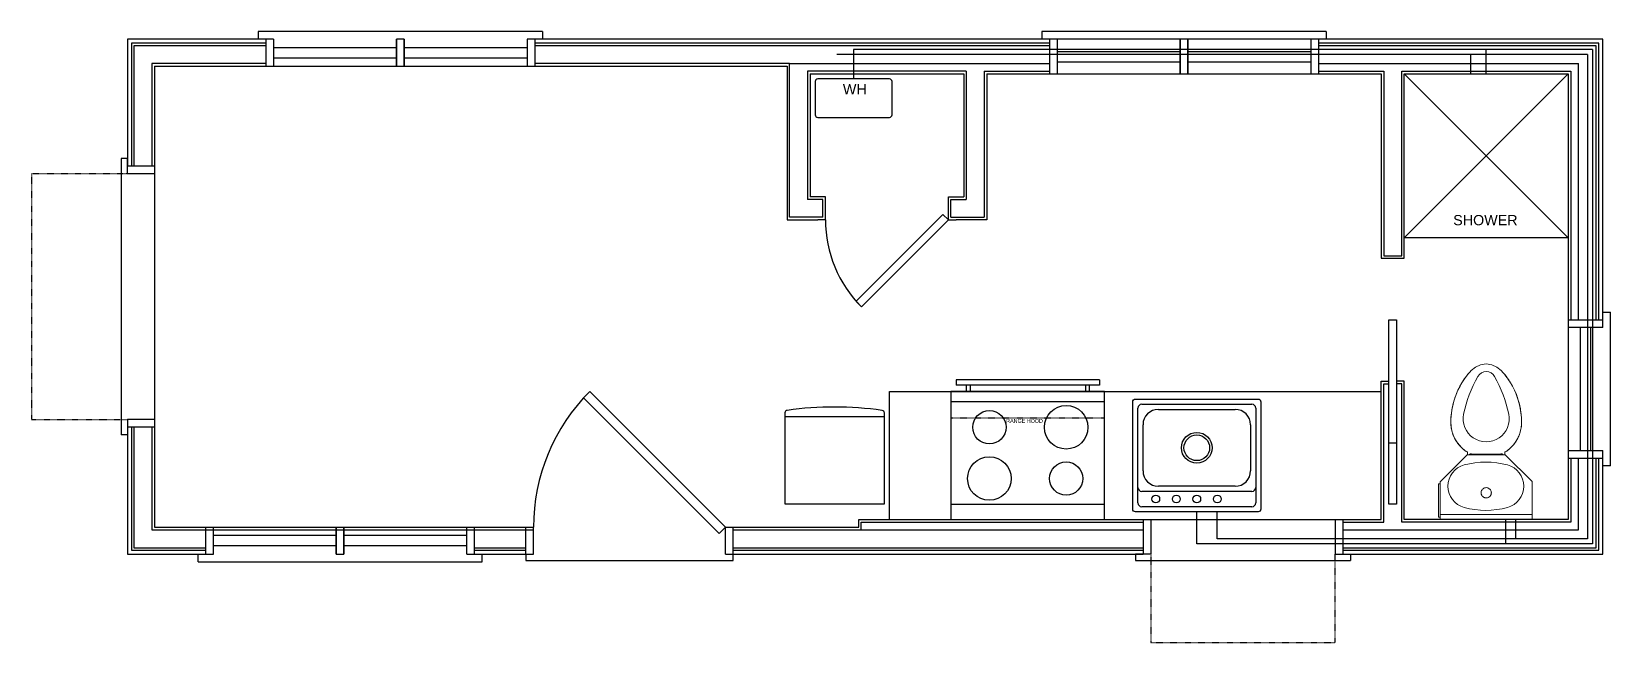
# Model space of a CAD drawing. Header units: inches. Extents: x -183 to 3029, y -67 to 1072.
# Drawn here: x 1129.3 to 1437.6, y -67.3 to 52 of the extents above; entities that cross this region are included whole.
import ezdxf

# ---------------------------------------------------------------- set-up
doc = ezdxf.new("R2010")
doc.units = ezdxf.units.IN
doc.header["$LTSCALE"] = 0.25
doc.header["$MEASUREMENT"] = 0
doc.linetypes.add('HIDDEN2', pattern=[0.1875, 0.125, -0.0625])
for name, color, linetype in [('Cold Water Line', 5, 'Continuous'), ('Hidden Line', 7, 'HIDDEN2'), ('Hot Water Line', 1, 'Continuous'), ('Plumbing', 4, 'Continuous')]:
    doc.layers.add(name, color=color, linetype=linetype)
doc.layers.add('P-SANR-FIXT', color=7, linetype='Continuous', lineweight=9)
doc.styles.get("Standard").update_dxf_attribs({"font": 'arial.ttf'})

msp = doc.modelspace()

# ---------------------------------------------------------------- texts
for s, height, p in [('WH', 2, (1287.73, 39.74)), ('SHOWER', 2, (1406.89, 14.19)), ('RANGE HOOD', 0.75, (1319.62, -24.39))]:
    msp.add_text(s, height=height).set_placement(p)

# ---------------------------------------------------------------- blocks, each defined once
blk = doc.blocks.new('FamilyGeomCombi__2530-Back0')
at = {"layer": 'P-SANR-FIXT'}
for p, q in [((-4.14, 27.61), (-4.1, 27.67)), ((4.1, 27.66), (4.14, 27.6)), ((-6.11, 23.79), (-6.09, 23.84)), ((6.1, 23.83), (6.11, 23.79)), ((-6.7, 21.42), (-6.7, 21.45)), ((6.7, 21.46), (6.71, 21.4)), ((-6.72, 17.39), (-6.72, 17.41)), ((-6.17, 15.89), (-6.18, 15.91)), ((6.18, 15.91), (6.17, 15.89)), ((6.72, 17.41), (6.72, 17.4)), ((-3.8, 12.57), (-8.95, 7.43)), ((-5.29, 14.56), (-5.3, 14.57)), ((-3.88, 13.29), (-3.9, 13.3)), ((3.68, 12.63), (-3.68, 12.63)), ((-3.63, 13.15), (-3.63, 12.63)), ((-3.25, 12.78), (-3.13, 12.78)), ((-3.25, 12.78), (-3.25, 12.63)), ((-2.86, 12.79), (-3.14, 12.79)), ((-3.14, 12.79), (-3.14, 12.78)), ((-3.13, 12.78), (3.12, 12.78)), ((-2.86, 12.78), (-2.86, 12.79)), ((3.14, 12.79), (2.86, 12.79)), ((2.86, 12.79), (2.86, 12.78)), ((3.12, 12.78), (3.25, 12.78)), ((3.14, 12.78), (3.14, 12.79)), ((3.25, 12.63), (3.25, 12.78)), ((3.62, 12.63), (3.62, 13.15)), ((8.95, 7.43), (3.8, 12.57)), ((3.9, 13.3), (3.88, 13.28)), ((5.31, 14.57), (5.29, 14.55)), ((-9.32, 6.83), (-9.32, 6.55)), ((-9.3, 6.83), (-9.32, 6.83)), ((-9.32, 6.55), (-9.3, 6.55)), ((-9.3, 6.81), (-9.3, 6.94)), ((-9, 6.94), (-9.3, 6.94)), ((-9.3, 0.56), (-9.3, 6.81)), ((-9, 7.3), (-9, 1)), ((9, 1), (9, 7.3)), ((-9.32, 0.83), (-9.32, 0.55)), ((-9.3, 0.83), (-9.32, 0.83)), ((-9.32, 0.55), (-9.3, 0.55)), ((-9.3, 0.44), (-9.3, 0.56)), ((-9.3, 0.44), (-9, 0.44)), ((9, 1), (-9, 1)), ((-9, 1), (-9, 0)), ((9, 0), (9, 1))]:
    blk.add_line(p, q, dxfattribs=at)
for points in [[(-4.1, 27.67), (-3.87, 27.97), (-3.52, 28.42), (-3.14, 28.85), (-2.93, 29.07)], [(2.93, 29.07), (2.08, 29.77), (1.08, 30.22), (0, 30.4), (-1.08, 30.22), (-2.08, 29.77), (-2.93, 29.07)], [(2.93, 29.07), (3.31, 28.65), (3.68, 28.22), (4.03, 27.76), (4.1, 27.66)], [(-6.09, 23.84), (-5.95, 24.22), (-5.73, 24.77), (-5.49, 25.31), (-5.23, 25.85), (-5.12, 26.06)], [(-5.12, 26.06), (-4.83, 26.55), (-4.53, 27.04), (-4.21, 27.51), (-4.14, 27.61)], [(4.14, 27.6), (4.36, 27.3), (4.67, 26.82), (4.96, 26.33), (5.12, 26.06)], [(5.12, 26.06), (5.39, 25.53), (5.64, 24.99), (5.87, 24.44), (6.08, 23.89), (6.1, 23.83)], [(-6.7, 21.45), (-6.61, 21.94), (-6.48, 22.52), (-6.33, 23.09), (-6.15, 23.66), (-6.11, 23.79)], [(6.11, 23.79), (6.26, 23.32), (6.42, 22.75), (6.56, 22.17), (6.68, 21.59), (6.7, 21.46)], [(-6.91, 18.99), (-6.89, 19.58), (-6.86, 20.18), (-6.8, 20.77), (-6.72, 21.36), (-6.7, 21.42)], [(-6.72, 17.41), (-6.76, 17.56), (-6.81, 17.83), (-6.85, 18.11), (-6.88, 18.38), (-6.9, 18.66), (-6.91, 18.93), (-6.91, 18.99)], [(6.71, 21.4), (6.77, 21.01), (6.84, 20.42), (6.88, 19.82), (6.9, 19.23), (6.91, 18.99)], [(6.91, 18.99), (6.9, 18.71), (6.88, 18.44), (6.86, 18.16), (6.82, 17.89), (6.77, 17.62), (6.72, 17.41)], [(-6.18, 15.91), (-6.22, 16), (-6.34, 16.25), (-6.44, 16.5), (-6.54, 16.76), (-6.62, 17.03), (-6.69, 17.29), (-6.72, 17.39)], [(-5.3, 14.57), (-5.33, 14.6), (-5.51, 14.82), (-5.67, 15.04), (-5.82, 15.27), (-5.96, 15.51), (-6.1, 15.75), (-6.17, 15.89)], [(6.17, 15.89), (6.13, 15.8), (5.99, 15.56), (5.85, 15.32), (5.7, 15.09), (5.54, 14.87), (5.37, 14.65), (5.31, 14.57)], [(6.72, 17.4), (6.71, 17.35), (6.64, 17.08), (6.56, 16.82), (6.46, 16.56), (6.36, 16.3), (6.25, 16.05), (6.18, 15.91)], [(-4.14, 13.46), (-4.36, 13.63), (-4.57, 13.81), (-4.77, 14), (-4.97, 14.19), (-5.15, 14.39), (-5.29, 14.56)], [(-3.9, 13.3), (-3.97, 13.35), (-4.08, 13.42), (-4.14, 13.46)], [(-3.63, 13.15), (-3.74, 13.21), (-3.86, 13.27), (-3.88, 13.29)], [(3.88, 13.28), (3.8, 13.24), (3.68, 13.18), (3.62, 13.15)], [(4.14, 13.46), (4.03, 13.38), (3.92, 13.31), (3.9, 13.3)], [(5.29, 14.55), (5.19, 14.44), (5.01, 14.23), (4.81, 14.04), (4.61, 13.85), (4.4, 13.67), (4.18, 13.5), (4.14, 13.46)]]:
    blk.add_lwpolyline(points, dxfattribs=at)
for centre, radius, start, end in [((7.43, 19.26), 14.27, 136.5661, 151.5709), ((20.07, 15.5), 25, 150.2175, 168.2522), ((0, 26.99), 1.88, 29.7825, 150.2175), ((-20.07, 15.5), 25, 11.7478, 29.7825), ((-7.43, 19.26), 14.27, 28.4291, 43.4339), ((7.94, 18.99), 14.84, 151.5709, 180), ((-7.94, 18.99), 14.84, 0, 28.4291), ((0, 18.99), 6.91, 180, 233.187), ((0, 19.68), 4.5, 168.2522, 11.7478), ((0, 18.99), 6.91, 306.813, 0), ((-2.12, 16.15), 3.36, 233.187, 243.4805), ((-3.68, 12.45), 0.172, 90, 135), ((2.12, 16.15), 3.36, 296.5195, 306.813), ((3.68, 12.45), 0.172, 45, 90), ((-3.19, 6.5), 4.3, 104.8974, 180), ((-0.07, -5.23), 16.44, 75.1026, 104.8974), ((3.05, 6.5), 4.3, 0, 75.1026), ((-8.83, 7.3), 0.172, 135, 180), ((-3.19, 6.5), 4.3, 180, 255.1026), ((3.05, 6.5), 4.3, 284.8974, 360), ((8.83, 7.3), 0.172, 0, 45), ((-0.07, 18.23), 16.44, 255.1026, 284.8974)]:
    blk.add_arc(centre, radius, start, end, dxfattribs=at)
for points, start_tangent, end_tangent in [([(1.01, 5.22), (0.96, 5.52), (0.82, 5.8), (0.6, 6.02), (0.32, 6.17), (0.01, 6.22), (-0.3, 6.17), (-0.59, 6.02), (-0.81, 5.8), (-0.95, 5.52), (-0.99, 5.22)], (0, 1), (0, -1)), ([(-0.99, 5.22), (-0.98, 5.05), (-0.93, 4.88), (-0.9, 4.8), (-0.86, 4.73), (-0.82, 4.65), (-0.77, 4.58), (-0.71, 4.52), (-0.65, 4.46), (-0.58, 4.41), (-0.5, 4.36), (-0.43, 4.32), (-0.34, 4.28), (-0.17, 4.24), (0.01, 4.22), (0.19, 4.23), (0.36, 4.28), (0.44, 4.32), (0.52, 4.36), (0.59, 4.41), (0.66, 4.46), (0.72, 4.52), (0.78, 4.58), (0.83, 4.65), (0.88, 4.73), (0.92, 4.8), (0.95, 4.88), (0.99, 5.05), (1.01, 5.22)], (0, -1), (0, 1))]:
    blk.add_spline(points, degree=3, dxfattribs=dict(at, start_tangent=start_tangent, end_tangent=end_tangent))

# ---------------------------------------------------------------- linework, layer by layer
for p, q in [((1175.08, 50.49), (1148.08, 50.49)), ((1175.08, 49.74), (1148.83, 49.74)), ((1229.08, 51.99), (1173.58, 51.99)), ((1173.58, 51.99), (1173.58, 50.49)), ((1176.58, 50.49), (1173.58, 50.49)), ((1175.08, 50.49), (1175.08, 45.24)), ((1176.58, 50.49), (1176.58, 45.24)), ((1200.58, 45.24), (1200.58, 50.49)), ((1200.58, 50.49), (1200.58, 45.24)), ((1202.08, 50.49), (1200.58, 50.49)), ((1202.08, 45.24), (1202.08, 50.49)), ((1202.08, 50.49), (1202.08, 45.24)), ((1229.08, 50.49), (1226.08, 50.49)), ((1226.08, 50.49), (1226.08, 45.24)), ((1436.08, 50.49), (1227.58, 50.49)), ((1227.58, 50.49), (1227.58, 45.24)), ((1328.08, 49.74), (1227.58, 49.74)), ((1229.08, 51.99), (1229.08, 50.49)), ((1382.08, 51.99), (1326.58, 51.99)), ((1326.58, 51.99), (1326.58, 50.49)), ((1329.58, 50.49), (1326.58, 50.49)), ((1328.08, 50.49), (1328.08, 43.74)), ((1329.58, 50.49), (1329.58, 43.74)), ((1353.58, 43.74), (1353.58, 50.49)), ((1353.58, 50.49), (1353.58, 43.74)), ((1355.08, 50.49), (1353.58, 50.49)), ((1355.08, 43.74), (1355.08, 50.49)), ((1355.08, 50.49), (1355.08, 43.74)), ((1382.08, 50.49), (1379.08, 50.49)), ((1379.08, 50.49), (1379.08, 43.74)), ((1380.58, 50.49), (1380.58, 43.74)), ((1435.33, 49.74), (1380.58, 49.74)), ((1382.08, 51.99), (1382.08, 50.49)), ((1435.33, -4.26), (1435.33, 49.74)), ((1436.08, -4.26), (1436.08, 50.49)), ((1175.08, 49.24), (1149.33, 49.24)), ((1176.58, 48.87), (1200.58, 48.87)), ((1176.58, 48.87), (1200.58, 48.87)), ((1176.58, 46.87), (1200.58, 46.87)), ((1176.58, 46.87), (1200.58, 46.87)), ((1202.08, 48.87), (1226.08, 48.87)), ((1202.08, 48.87), (1226.08, 48.87)), ((1202.08, 46.87), (1226.08, 46.87)), ((1202.08, 46.87), (1226.08, 46.87)), ((1328.08, 49.24), (1227.58, 49.24)), ((1329.58, 48.12), (1353.58, 48.12)), ((1329.58, 48.12), (1353.58, 48.12)), ((1355.08, 48.12), (1379.08, 48.12)), ((1355.08, 48.12), (1379.08, 48.12)), ((1434.83, 49.24), (1380.58, 49.24)), ((1434.83, -4.26), (1434.83, 49.24)), ((1153.33, 45.24), (1276.83, 45.24)), ((1277.33, 45.74), (1227.58, 45.74)), ((1276.83, 45.24), (1276.83, 15.24)), ((1277.33, 15.74), (1277.33, 45.74)), ((1277.33, 45.74), (1328.08, 45.74)), ((1311.83, 44.24), (1280.83, 44.24)), ((1280.83, 44.24), (1280.83, 19.24)), ((1281.33, 43.74), (1311.33, 43.74)), ((1281.33, 43.74), (1311.33, 43.74)), ((1281.33, 43.74), (1281.33, 19.74)), ((1311.33, 43.74), (1311.33, 19.74)), ((1311.83, 44.24), (1311.83, 19.24)), ((1315.33, 44.24), (1315.33, 15.74)), ((1315.33, 44.24), (1328.08, 44.24)), ((1315.83, 43.74), (1315.83, 15.24)), ((1315.83, 43.74), (1392.83, 43.74)), ((1329.58, 46.12), (1353.58, 46.12)), ((1329.58, 46.12), (1353.58, 46.12)), ((1355.08, 46.12), (1379.08, 46.12)), ((1355.08, 46.12), (1379.08, 46.12)), ((1380.58, 45.74), (1431.33, 45.74)), ((1380.58, 44.24), (1393.33, 44.24)), ((1392.83, 43.74), (1392.83, 7.74)), ((1393.33, 44.24), (1393.33, 8.24)), ((1396.83, 45.74), (1431.33, 45.74)), ((1396.83, 8.24), (1396.83, 44.24)), ((1396.83, 44.24), (1429.83, 44.24)), ((1397.33, 7.74), (1397.33, 43.74)), ((1397.33, 43.74), (1429.33, 43.74)), ((1397.33, 43.74), (1429.33, 11.74)), ((1429.33, 43.74), (1397.33, 11.74)), ((1429.33, 43.74), (1429.33, -43.26)), ((1429.83, 44.24), (1429.83, -4.26)), ((1431.33, -4.26), (1431.33, 45.74)), ((1148.08, 27.24), (1146.83, 27.24)), ((1146.83, 27.24), (1146.83, -26.76)), ((1148.08, 24.24), (1148.08, 27.24)), ((1153.33, 25.74), (1148.08, 25.74)), ((1153.33, 24.24), (1148.08, 24.24)), ((1283.83, 19.24), (1280.83, 19.24)), ((1284.33, 19.74), (1281.33, 19.74)), ((1283.83, 15.74), (1283.83, 19.24)), ((1284.33, 15.24), (1284.33, 19.74)), ((1308.33, 15.24), (1308.33, 19.74)), ((1308.33, 19.74), (1311.33, 19.74)), ((1308.83, 15.74), (1308.83, 19.24)), ((1308.83, 19.24), (1311.83, 19.24)), ((1283.83, 15.74), (1277.33, 15.74)), ((1307.27, 16.31), (1290.3, -0.66)), ((1307.27, 16.31), (1308.33, 15.24)), ((1308.83, 15.74), (1315.33, 15.74)), ((1276.83, 15.24), (1282.83, 15.24)), ((1284.33, 15.24), (1282.83, 15.24)), ((1308.33, 15.24), (1291.36, -1.73)), ((1308.33, 15.24), (1309.83, 15.24)), ((1315.83, 15.24), (1309.83, 15.24)), ((1392.83, 7.74), (1397.33, 7.74)), ((1393.33, 8.24), (1396.83, 8.24)), ((1291.36, -1.73), (1290.3, -0.66)), ((1436.08, -2.76), (1437.58, -2.76)), ((1436.08, -5.76), (1436.08, -2.76)), ((1437.58, -32.76), (1437.58, -2.76)), ((1429.33, -4.26), (1436.08, -4.26)), ((1436.08, -5.76), (1429.33, -5.76)), ((1431.71, -5.76), (1431.71, -29.76)), ((1433.71, -5.76), (1433.71, -29.76)), ((1296.83, -18.26), (1392.83, -18.26)), ((1296.83, -43.26), (1296.83, -18.26)), ((1338.83, -18.26), (1308.83, -18.26)), ((1308.83, -18.26), (1308.83, -43.26)), ((1337.83, -16.01), (1309.83, -16.01)), ((1309.83, -16.01), (1309.83, -17.01)), ((1337.83, -17.01), (1309.83, -17.01)), ((1311.83, -17.01), (1311.83, -18.26)), ((1312.58, -17.01), (1312.58, -18.26)), ((1335.08, -17.01), (1335.08, -18.26)), ((1335.83, -17.01), (1335.83, -18.26)), ((1337.83, -16.01), (1337.83, -17.01)), ((1338.83, -43.26), (1338.83, -18.26)), ((1392.83, -43.26), (1392.83, -16.26)), ((1392.83, -16.26), (1394.33, -16.26)), ((1393.33, -43.76), (1393.33, -16.76)), ((1393.33, -16.76), (1394.33, -16.76)), ((1397.33, -16.26), (1395.83, -16.26)), ((1396.83, -16.76), (1395.83, -16.76)), ((1396.83, -43.76), (1396.83, -16.76)), ((1397.33, -43.26), (1397.33, -16.26)), ((1338.83, -20.26), (1308.83, -20.26)), ((1338.83, -41.76), (1338.83, -19.76)), ((1345.33, -40.01), (1345.33, -21.51)), ((1346.08, -20.76), (1367.58, -20.76)), ((1368.33, -21.51), (1368.33, -40.01)), ((1153.33, -23.76), (1148.08, -23.76)), ((1148.08, -23.76), (1148.08, -26.76)), ((1295.83, -23.21), (1276.43, -23.21)), ((1349.33, -21.76), (1364.33, -21.76)), ((1148.08, -26.76), (1146.83, -26.76)), ((1153.33, -25.26), (1148.08, -25.26)), ((1346.33, -33.76), (1346.33, -24.76)), ((1367.33, -24.76), (1367.33, -33.76)), ((1394.33, -28.26), (1395.83, -28.26)), ((1429.33, -29.76), (1436.08, -29.76)), ((1436.08, -32.76), (1436.08, -29.76)), ((1429.33, -31.26), (1436.08, -31.26)), ((1429.83, -31.26), (1429.83, -43.76)), ((1434.83, -48.76), (1434.83, -31.26)), ((1437.58, -32.76), (1436.08, -32.76)), ((1364.33, -36.76), (1349.33, -36.76)), ((1367.58, -37.76), (1346.08, -37.76)), ((1276.43, -40.21), (1295.83, -40.21)), ((1308.83, -40.26), (1338.83, -40.26)), ((1367.58, -40.76), (1346.08, -40.76)), ((1163.33, -50.01), (1163.33, -44.76)), ((1164.83, -50.01), (1164.83, -44.76)), ((1188.83, -44.76), (1188.83, -50.01)), ((1188.83, -50.01), (1188.83, -44.76)), ((1190.33, -44.76), (1190.33, -50.01)), ((1190.33, -50.01), (1190.33, -44.76)), ((1214.33, -50.01), (1214.33, -44.76)), ((1215.83, -50.01), (1215.83, -44.76)), ((1225.83, -50.01), (1225.83, -44.76)), ((1227.33, -50.01), (1227.33, -44.76)), ((1264.83, -50.01), (1264.83, -44.76)), ((1266.33, -50.01), (1266.33, -44.76)), ((1291.33, -45.26), (1346.33, -45.26)), ((1308.83, -43.26), (1338.83, -43.26)), ((1346.33, -43.26), (1346.33, -50.01)), ((1347.83, -43.26), (1347.83, -50.01)), ((1383.83, -43.26), (1383.83, -50.01)), ((1385.33, -43.26), (1385.33, -50.01)), ((1385.33, -43.76), (1393.33, -43.76)), ((1429.83, -43.76), (1396.83, -43.76)), ((1429.33, -43.26), (1397.33, -43.26)), ((1188.83, -46.38), (1164.83, -46.38)), ((1188.83, -46.38), (1164.83, -46.38)), ((1188.83, -48.38), (1164.83, -48.38)), ((1188.83, -48.38), (1164.83, -48.38)), ((1214.33, -46.38), (1190.33, -46.38)), ((1214.33, -46.38), (1190.33, -46.38)), ((1214.33, -48.38), (1190.33, -48.38)), ((1214.33, -48.38), (1190.33, -48.38)), ((1266.33, -48.76), (1346.33, -48.76)), ((1385.33, -48.76), (1434.83, -48.76)), ((1161.83, -50.01), (1164.83, -50.01)), ((1161.83, -51.51), (1161.83, -50.01)), ((1161.83, -51.51), (1217.33, -51.51)), ((1188.83, -50.01), (1190.33, -50.01)), ((1214.33, -50.01), (1217.33, -50.01)), ((1217.33, -51.51), (1217.33, -50.01)), ((1225.83, -50.01), (1225.83, -51.26)), ((1225.83, -51.26), (1266.33, -51.26)), ((1266.33, -51.26), (1266.33, -50.01)), ((1347.83, -50.01), (1344.83, -50.01)), ((1344.83, -50.01), (1344.83, -51.26)), ((1344.83, -51.26), (1386.83, -51.26)), ((1383.83, -50.01), (1386.83, -50.01)), ((1386.83, -50.01), (1386.83, -51.26))]:
    msp.add_line(p, q)
for points in [[(1148.08, 50.49), (1148.08, 25.74)], [(1148.83, 49.74), (1148.83, 25.74)], [(1149.33, 49.24), (1149.33, 25.74)], [(1175.08, 45.74), (1152.83, 45.74), (1152.83, 25.74)], [(1153.33, 45.24), (1153.33, -44.76), (1227.33, -44.76)], [(1286.13, -21.31), (1286.03, -21.31)], [(1148.08, -25.26), (1148.08, -50.01), (1163.33, -50.01)], [(1148.83, -25.26), (1148.83, -49.26), (1163.33, -49.26)], [(1149.33, -25.26), (1149.33, -48.76), (1163.33, -48.76)], [(1152.83, -25.26), (1152.83, -45.26), (1227.33, -45.26)], [(1152.83, -25.26), (1152.83, -45.26), (1163.33, -45.26)], [(1385.33, -49.26), (1435.33, -49.26), (1435.33, -31.26)], [(1385.33, -45.26), (1431.33, -45.26), (1431.33, -31.26)], [(1385.33, -50.01), (1436.08, -50.01), (1436.08, -31.51)], [(1215.83, -45.26), (1225.83, -45.26)], [(1264.83, -44.76), (1290.83, -44.76), (1290.83, -43.26), (1392.83, -43.26)], [(1266.33, -45.26), (1291.33, -45.26), (1291.33, -43.76), (1346.33, -43.76)], [(1215.83, -48.76), (1225.83, -48.76)], [(1215.83, -49.26), (1225.83, -49.26)], [(1266.33, -49.26), (1346.33, -49.26)], [(1215.83, -50.01), (1227.33, -50.01)], [(1264.83, -50.01), (1346.33, -50.01)]]:
    msp.add_lwpolyline(points)
for points in [[(1397.33, 43.74), (1429.33, 43.74), (1429.33, 11.74), (1397.33, 11.74)], [(1394.33, -40.26), (1394.33, -4.26), (1395.83, -4.26), (1395.83, -40.26)], [(1238.32, -18.24), (1264.83, -44.76), (1263.6, -45.99), (1237.08, -19.48)]]:
    msp.add_lwpolyline(points, close=True)
for points in [[(1282.83, 35.24), (1296.83, 35.24, 0.414214), (1297.33, 35.74), (1297.33, 42.24, 0.414214), (1296.83, 42.74), (1282.83, 42.74, 0.414214), (1282.33, 42.24), (1282.33, 35.74, 0.414214)], [(1344.33, -41.26), (1344.33, -20.26, -0.414214), (1344.83, -19.76), (1368.83, -19.76, -0.414214), (1369.33, -20.26), (1369.33, -41.26, -0.414214), (1368.83, -41.76), (1344.83, -41.76, -0.414214)]]:
    msp.add_lwpolyline(points, format="xyb", close=True)
msp.add_lwpolyline([(1295.83, -40.21), (1295.83, -22.46, 0.373249), (1295.41, -21.97, 0.070654), (1276.86, -21.95, 0.373695), (1276.43, -22.45), (1276.43, -40.21)], format="xyb")
for centre, radius in [((1331.33, -25.26), 4.25), ((1316.33, -25.26), 3.25), ((1356.83, -29.26), 3), ((1356.83, -29.26), 2.5), ((1316.33, -35.26), 4.25), ((1331.33, -35.26), 3.25), ((1348.83, -39.26), 0.75), ((1352.83, -39.26), 0.75), ((1356.83, -39.26), 0.75), ((1360.83, -39.26), 0.75)]:
    msp.add_circle(centre, radius)
for centre, radius, start, end in [((1308.33, 15.24), 24, 180, 225), ((1264.83, -44.76), 37.5, 135, 180), ((1346.08, -21.51), 0.75, 90, 180), ((1367.58, -21.51), 0.75, 0, 90), ((1349.33, -24.76), 3, 90, 180), ((1364.33, -24.76), 3, 0, 90), ((1349.33, -33.76), 3, 180, 270), ((1364.33, -33.76), 3, 270, 0), ((1346.08, -37.01), 0.75, 180, 270), ((1346.08, -40.01), 0.75, 180, 270), ((1367.58, -37.01), 0.75, 270, 0), ((1367.58, -40.01), 0.75, 270, 0)]:
    msp.add_arc(centre, radius, start, end)
at = {"layer": 'Cold Water Line'}
for p, q in [((1433.08, 47.49), (1286.58, 47.49)), ((1410.33, 43.74), (1410.33, 47.49)), ((1433.08, 47.49), (1433.08, -47.01)), ((1360.83, -47.01), (1360.83, -41.76)), ((1419.08, -43.26), (1419.08, -47.01)), ((1433.08, -47.01), (1360.83, -47.01))]:
    msp.add_line(p, q, dxfattribs=at)
at = {"layer": 'Hidden Line'}
msp.add_line((1308.83, -23.38), (1338.83, -23.38), dxfattribs=at)
for points in [[(1148.08, 24.24), (1129.33, 24.24), (1129.33, -23.76), (1148.08, -23.76)], [(1347.83, -50.01), (1347.83, -67.26), (1383.83, -67.26), (1383.83, -50.01)]]:
    msp.add_lwpolyline(points, dxfattribs=at)
at = {"layer": 'Hot Water Line'}
for p, q in [((1434.08, 48.49), (1289.83, 48.49)), ((1289.83, 48.49), (1289.83, 42.74)), ((1413.33, 43.74), (1413.33, 48.49)), ((1434.08, 48.49), (1434.08, -48.01)), ((1356.83, -48.01), (1356.83, -41.76)), ((1417.08, -43.26), (1417.08, -48.01)), ((1434.08, -48.01), (1356.83, -48.01))]:
    msp.add_line(p, q, dxfattribs=at)

# ---------------------------------------------------------------- block references
at = {"layer": 'Plumbing'}
msp.add_blockref('FamilyGeomCombi__2530-Back0', (1413.33, -43.26), dxfattribs=at)

msp.set_redraw_order([(e.dxf.handle, doc.entitydb.next_handle()) for e in msp.query("TEXT MTEXT ATTDEF DIMENSION ARC_DIMENSION")])  # texts and dimensions are drawn at this point

doc.saveas('drawing.dxf')
